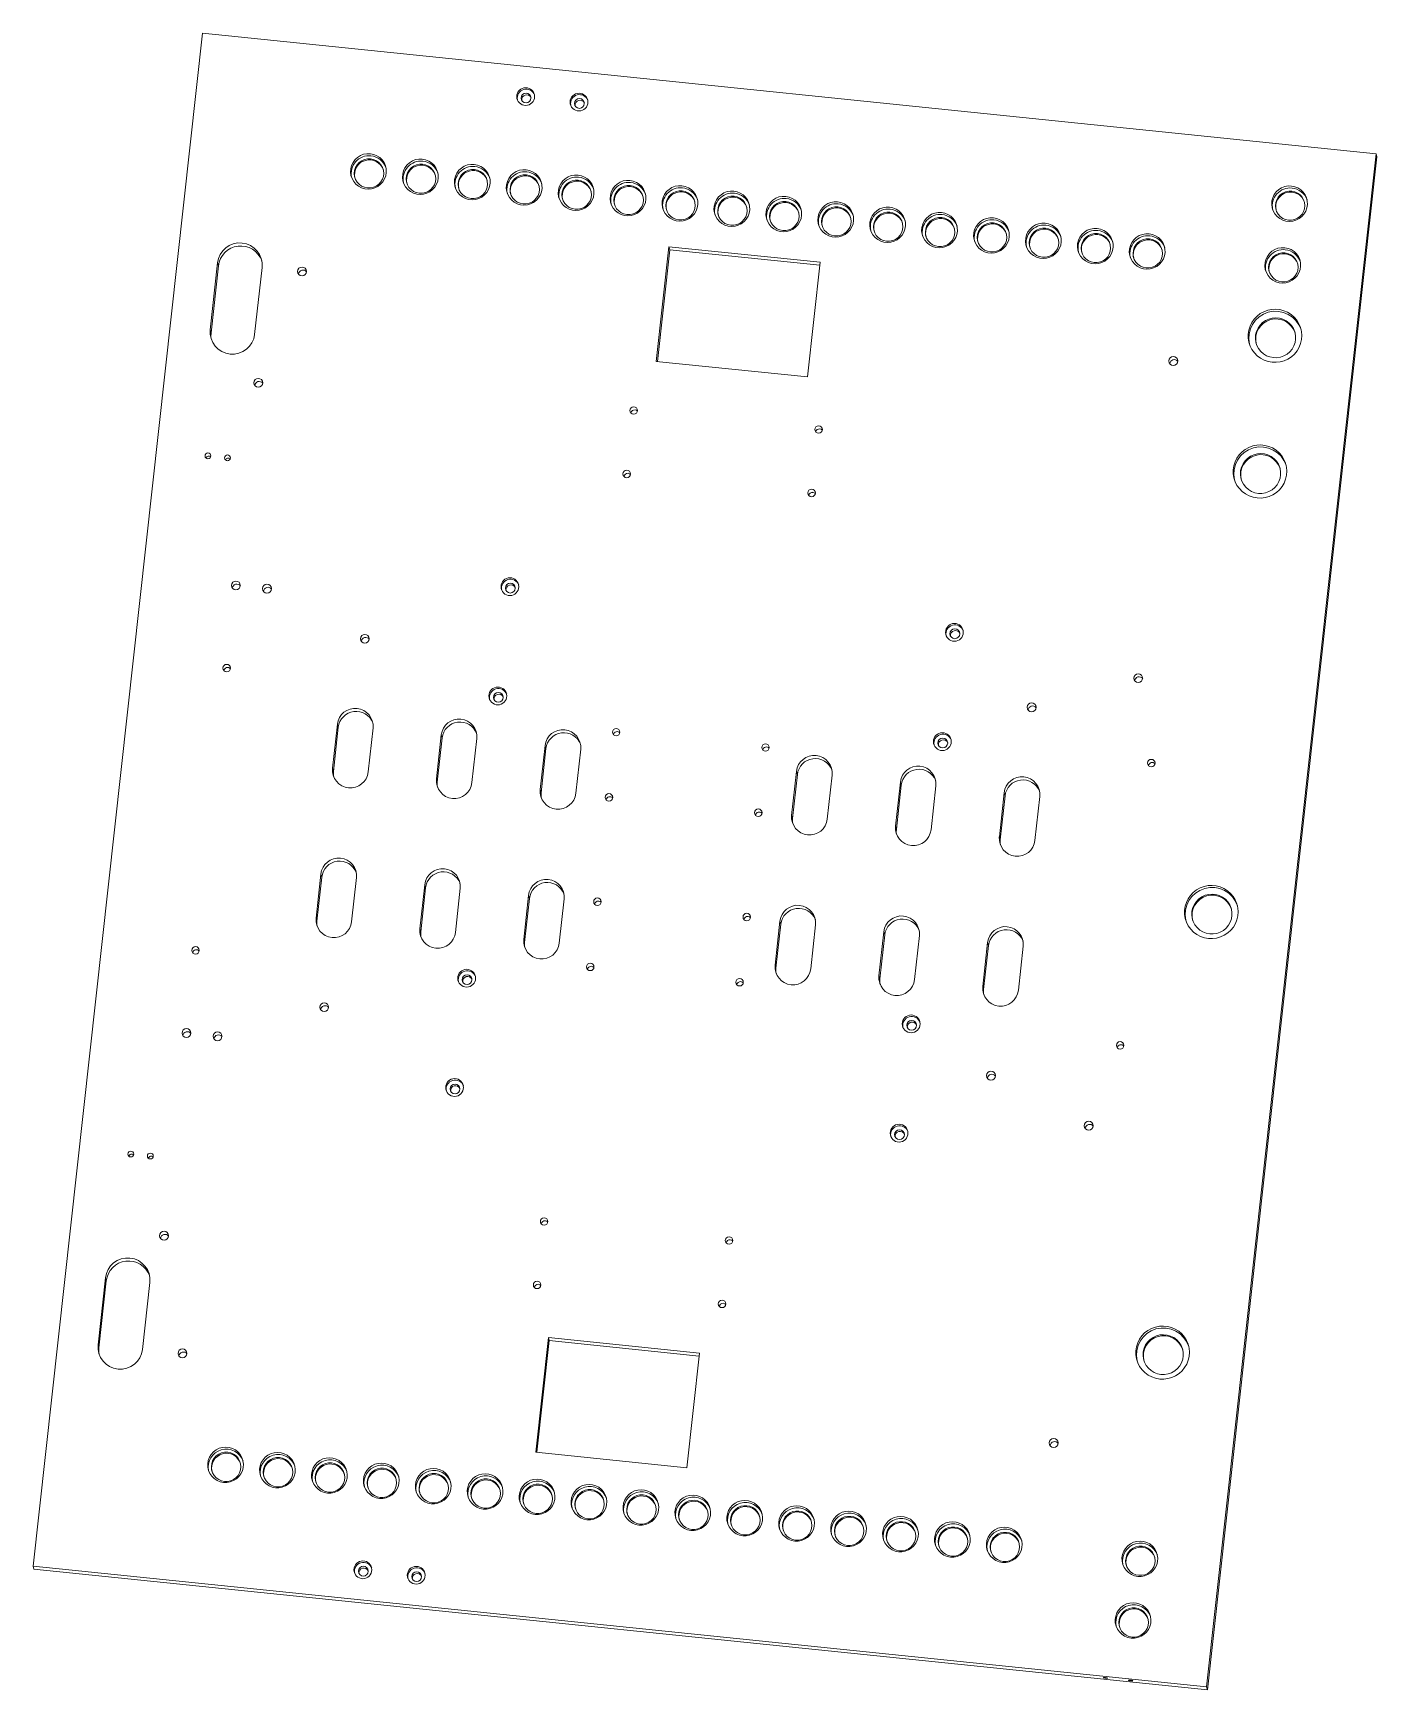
# Model space of a CAD drawing. Header units: millimetres. Extents: x -375 to 375, y -463 to 463.
import ezdxf

# ---------------------------------------------------------------- set-up
doc = ezdxf.new("R2010")
doc.units = ezdxf.units.MM

msp = doc.modelspace()

# ---------------------------------------------------------------- linework, layer by layer
at = {"color": 7, "linetype": 'Continuous', "lineweight": 15}
for p, q in [((-280.7, 462.8), (-375.33, -393.73)), ((374.85, 395.44), (-280.7, 462.8)), ((280.22, -461.09), (374.85, 395.44)), ((280.7, -462.8), (375.33, 393.73)), ((374.85, 395.44), (375.33, 393.73)), ((-27.22, 279.43), (-20.15, 343.43)), ((-20.15, 343.43), (64.27, 334.75)), ((-19.67, 341.72), (-20.15, 343.43)), ((-276.41, 297.07), (-272.28, 334.49)), ((-271.8, 332.78), (-272.28, 334.49)), ((-19.67, 341.72), (-26.56, 279.37)), ((64.09, 333.11), (-19.67, 341.72)), ((64.27, 334.75), (57.2, 270.76)), ((-271.8, 332.78), (-275.93, 295.36)), ((-247.45, 331.93), (-251.58, 294.52)), ((-275.93, 295.36), (-276.41, 297.07)), ((57.2, 270.76), (-27.22, 279.43)), ((-208.05, 52.08), (-205.33, 76.69)), ((-204.85, 74.98), (-207.56, 50.37)), ((-204.85, 74.98), (-205.33, 76.69)), ((-185.46, 74.65), (-188.18, 50.04)), ((-150.04, 46.12), (-147.32, 70.73)), ((-146.84, 69.02), (-149.56, 44.41)), ((-146.84, 69.02), (-147.32, 70.73)), ((-127.45, 68.69), (-130.17, 44.08)), ((-92.03, 40.16), (-89.31, 64.77)), ((-88.83, 63.06), (-91.55, 38.45)), ((-88.83, 63.06), (-89.31, 64.77)), ((-69.45, 62.73), (-72.17, 38.12)), ((-207.56, 50.37), (-208.05, 52.08)), ((48.41, 25.73), (51.13, 50.34)), ((51.61, 48.63), (48.9, 24.02)), ((51.61, 48.63), (51.13, 50.34)), ((71, 48.3), (68.28, 23.69)), ((-149.56, 44.41), (-150.04, 46.12)), ((-91.55, 38.45), (-92.03, 40.16)), ((106.42, 19.77), (109.14, 44.38)), ((109.62, 42.67), (106.9, 18.06)), ((109.62, 42.67), (109.14, 44.38)), ((129.01, 42.34), (126.29, 17.72)), ((164.43, 13.81), (167.15, 38.42)), ((167.63, 36.71), (167.15, 38.42)), ((167.63, 36.71), (164.91, 12.1)), ((187.01, 36.38), (184.29, 11.76)), ((48.9, 24.02), (48.41, 25.73)), ((106.9, 18.06), (106.42, 19.77)), ((164.91, 12.1), (164.43, 13.81)), ((-214.57, -6.99), (-217.29, -31.6)), ((-216.81, -33.32), (-214.09, -8.7)), ((-214.09, -8.7), (-214.57, -6.99)), ((-197.43, -33.65), (-194.71, -9.03)), ((-156.56, -12.95), (-159.28, -37.57)), ((-158.8, -39.28), (-156.08, -14.66)), ((-156.08, -14.66), (-156.56, -12.95)), ((-139.42, -39.61), (-136.7, -14.99)), ((-98.56, -18.91), (-101.28, -43.53)), ((-100.8, -45.24), (-98.08, -20.62)), ((-98.08, -20.62), (-98.56, -18.91)), ((-81.41, -45.57), (-78.69, -20.95)), ((-216.81, -33.32), (-217.29, -31.6)), ((41.89, -33.34), (39.17, -57.96)), ((39.65, -59.67), (42.37, -35.05)), ((42.37, -35.05), (41.89, -33.34)), ((59.03, -60), (61.75, -35.39)), ((-158.8, -39.28), (-159.28, -37.57)), ((-100.8, -45.24), (-101.28, -43.53)), ((99.9, -39.31), (97.18, -63.92)), ((97.66, -65.63), (100.38, -41.02)), ((100.38, -41.02), (99.9, -39.31)), ((117.04, -65.96), (119.76, -41.35)), ((157.9, -45.27), (155.18, -69.88)), ((158.38, -46.98), (157.9, -45.27)), ((155.66, -71.59), (158.38, -46.98)), ((175.05, -71.92), (177.77, -47.31)), ((39.65, -59.67), (39.17, -57.96)), ((97.66, -65.63), (97.18, -63.92)), ((155.66, -71.59), (155.18, -69.88)), ((-334.93, -232.59), (-339.06, -270.01)), ((-338.58, -271.72), (-334.45, -234.31)), ((-334.45, -234.31), (-334.93, -232.59)), ((-314.23, -272.56), (-310.09, -235.15)), ((-87.48, -265.99), (-94.55, -329.98)), ((-93.89, -330.05), (-87, -267.7)), ((-3.05, -274.66), (-87.48, -265.99)), ((-87, -267.7), (-87.48, -265.99)), ((-87, -267.7), (-3.24, -276.3)), ((-338.58, -271.72), (-339.06, -270.01)), ((-10.12, -338.66), (-3.05, -274.66)), ((-94.55, -329.98), (-10.12, -338.66)), ((-375.33, -393.73), (-374.85, -395.44)), ((-375.33, -393.73), (280.22, -461.09)), ((-374.85, -395.44), (280.7, -462.8)), ((280.22, -461.09), (280.7, -462.8))]:
    msp.add_line(p, q, dxfattribs=at)
at = {"color": 7, "linetype": 'Continuous', "lineweight": 15, "flags": 128}
for points in [[(-186.93, 395.41), (-185.07, 395.04), (-183.32, 394.33), (-181.73, 393.3), (-180.38, 391.99), (-179.3, 390.45), (-178.53, 388.73), (-178.11, 386.9), (-178.05, 385.02), (-178.34, 383.16), (-178.99, 381.38), (-179.96, 379.76), (-181.22, 378.35), (-182.73, 377.2), (-184.43, 376.35), (-186.26, 375.83), (-188.16, 375.67), (-190.05, 375.87), (-191.86, 376.41), (-193.54, 377.29), (-195.01, 378.46), (-196.24, 379.89), (-197.16, 381.53), (-197.76, 383.31), (-198, 385.18), (-197.89, 387.06), (-197.41, 388.88), (-196.6, 390.59), (-195.48, 392.11), (-194.09, 393.4), (-192.47, 394.4), (-190.7, 395.09), (-188.83, 395.43), (-186.93, 395.41)], [(-188.6, 376.31), (-186.87, 376.31), (-185.18, 376.67), (-183.61, 377.36), (-182.21, 378.37), (-181.05, 379.64), (-180.18, 381.12), (-179.64, 382.74), (-179.45, 384.44), (-179.63, 386.14), (-180.15, 387.76), (-181.01, 389.24), (-182.16, 390.5), (-183.55, 391.51), (-185.12, 392.2), (-186.8, 392.55), (-188.52, 392.55), (-190.21, 392.19), (-191.79, 391.49), (-193.19, 390.49), (-194.35, 389.22), (-195.21, 387.74), (-195.75, 386.12), (-195.94, 384.42), (-195.77, 382.72), (-195.24, 381.1), (-194.39, 379.62), (-193.24, 378.35), (-191.85, 377.35), (-190.28, 376.66), (-188.6, 376.31)], [(-157.93, 392.43), (-156.07, 392.06), (-154.31, 391.35), (-152.73, 390.32), (-151.37, 389.01), (-150.29, 387.47), (-149.53, 385.75), (-149.11, 383.92), (-149.04, 382.04), (-149.34, 380.18), (-149.98, 378.4), (-150.96, 376.78), (-152.22, 375.37), (-153.73, 374.22), (-155.43, 373.37), (-157.26, 372.85), (-159.15, 372.69), (-161.04, 372.89), (-162.86, 373.43), (-164.53, 374.31), (-166.01, 375.48), (-167.23, 376.91), (-168.16, 378.55), (-168.76, 380.33), (-169, 382.2), (-168.88, 384.08), (-168.41, 385.9), (-167.6, 387.61), (-166.47, 389.13), (-165.08, 390.42), (-163.47, 391.42), (-161.7, 392.11), (-159.83, 392.45), (-157.93, 392.43)], [(-159.59, 373.33), (-157.87, 373.33), (-156.18, 373.69), (-154.6, 374.38), (-153.21, 375.39), (-152.05, 376.66), (-151.18, 378.14), (-150.64, 379.76), (-150.45, 381.46), (-150.62, 383.16), (-151.15, 384.78), (-152, 386.26), (-153.15, 387.52), (-154.54, 388.53), (-156.11, 389.22), (-157.8, 389.57), (-159.52, 389.57), (-161.21, 389.21), (-162.79, 388.51), (-164.18, 387.51), (-165.34, 386.24), (-166.21, 384.76), (-166.75, 383.13), (-166.94, 381.44), (-166.77, 379.74), (-166.24, 378.12), (-165.38, 376.64), (-164.24, 375.37), (-162.85, 374.37), (-161.28, 373.68), (-159.59, 373.33)], [(-128.92, 389.45), (-127.06, 389.08), (-125.31, 388.37), (-123.73, 387.34), (-122.37, 386.03), (-121.29, 384.49), (-120.52, 382.77), (-120.1, 380.94), (-120.04, 379.06), (-120.34, 377.2), (-120.98, 375.42), (-121.95, 373.8), (-123.22, 372.39), (-124.73, 371.24), (-126.43, 370.39), (-128.26, 369.87), (-130.15, 369.71), (-132.04, 369.9), (-133.85, 370.45), (-135.53, 371.33), (-137.01, 372.5), (-138.23, 373.93), (-139.16, 375.57), (-139.75, 377.35), (-140, 379.22), (-139.88, 381.1), (-139.41, 382.92), (-138.59, 384.63), (-137.47, 386.15), (-136.08, 387.44), (-134.47, 388.44), (-132.69, 389.13), (-130.82, 389.47), (-128.92, 389.45)], [(-130.59, 370.35), (-128.87, 370.35), (-127.18, 370.71), (-125.6, 371.4), (-124.2, 372.41), (-123.04, 373.68), (-122.18, 375.16), (-121.64, 376.78), (-121.45, 378.48), (-121.62, 380.18), (-122.15, 381.8), (-123, 383.28), (-124.15, 384.54), (-125.54, 385.55), (-127.11, 386.24), (-128.79, 386.59), (-130.52, 386.59), (-132.2, 386.23), (-133.78, 385.53), (-135.18, 384.53), (-136.34, 383.26), (-137.21, 381.78), (-137.75, 380.15), (-137.93, 378.46), (-137.76, 376.76), (-137.24, 375.14), (-136.38, 373.66), (-135.23, 372.39), (-133.84, 371.39), (-132.27, 370.7), (-130.59, 370.35)], [(-99.92, 386.47), (-98.06, 386.1), (-96.31, 385.39), (-94.72, 384.36), (-93.37, 383.05), (-92.29, 381.51), (-91.52, 379.79), (-91.1, 377.96), (-91.04, 376.08), (-91.33, 374.22), (-91.98, 372.44), (-92.95, 370.82), (-94.21, 369.41), (-95.72, 368.26), (-97.42, 367.41), (-99.25, 366.89), (-101.15, 366.73), (-103.04, 366.92), (-104.85, 367.47), (-106.53, 368.35), (-108, 369.52), (-109.23, 370.95), (-110.15, 372.59), (-110.75, 374.37), (-110.99, 376.24), (-110.88, 378.12), (-110.4, 379.94), (-109.59, 381.65), (-108.47, 383.17), (-107.08, 384.46), (-105.46, 385.46), (-103.69, 386.15), (-101.82, 386.49), (-99.92, 386.47)], [(-101.59, 367.37), (-99.86, 367.37), (-98.18, 367.73), (-96.6, 368.42), (-95.2, 369.43), (-94.04, 370.7), (-93.17, 372.18), (-92.63, 373.8), (-92.44, 375.5), (-92.62, 377.2), (-93.14, 378.82), (-94, 380.3), (-95.15, 381.56), (-96.54, 382.57), (-98.11, 383.26), (-99.79, 383.61), (-101.51, 383.61), (-103.2, 383.25), (-104.78, 382.55), (-106.18, 381.55), (-107.34, 380.28), (-108.2, 378.8), (-108.74, 377.17), (-108.93, 375.48), (-108.76, 373.78), (-108.23, 372.16), (-107.38, 370.68), (-106.23, 369.41), (-104.84, 368.41), (-103.27, 367.72), (-101.59, 367.37)], [(-70.92, 383.49), (-69.06, 383.12), (-67.3, 382.41), (-65.72, 381.38), (-64.36, 380.07), (-63.28, 378.53), (-62.52, 376.81), (-62.1, 374.98), (-62.03, 373.1), (-62.33, 371.24), (-62.97, 369.46), (-63.95, 367.84), (-65.21, 366.43), (-66.72, 365.28), (-68.42, 364.43), (-70.25, 363.91), (-72.14, 363.75), (-74.03, 363.94), (-75.85, 364.49), (-77.52, 365.36), (-79, 366.54), (-80.22, 367.97), (-81.15, 369.61), (-81.75, 371.39), (-81.99, 373.26), (-81.87, 375.14), (-81.4, 376.96), (-80.59, 378.67), (-79.47, 380.19), (-78.07, 381.48), (-76.46, 382.48), (-74.69, 383.17), (-72.82, 383.51), (-70.92, 383.49)], [(-72.58, 364.39), (-70.86, 364.39), (-69.17, 364.75), (-67.59, 365.44), (-66.2, 366.45), (-65.04, 367.72), (-64.17, 369.2), (-63.63, 370.82), (-63.44, 372.52), (-63.61, 374.22), (-64.14, 375.84), (-64.99, 377.32), (-66.14, 378.58), (-67.53, 379.59), (-69.1, 380.28), (-70.79, 380.63), (-72.51, 380.63), (-74.2, 380.27), (-75.78, 379.57), (-77.17, 378.57), (-78.33, 377.3), (-79.2, 375.82), (-79.74, 374.19), (-79.93, 372.5), (-79.76, 370.8), (-79.23, 369.18), (-78.38, 367.7), (-77.23, 366.43), (-75.84, 365.43), (-74.27, 364.74), (-72.58, 364.39)], [(-41.91, 380.51), (-40.05, 380.14), (-38.3, 379.43), (-36.72, 378.4), (-35.36, 377.09), (-34.28, 375.55), (-33.52, 373.83), (-33.09, 372), (-33.03, 370.12), (-33.33, 368.26), (-33.97, 366.48), (-34.94, 364.86), (-36.21, 363.45), (-37.72, 362.3), (-39.42, 361.45), (-41.25, 360.93), (-43.14, 360.77), (-45.03, 360.96), (-46.84, 361.51), (-48.52, 362.38), (-50, 363.56), (-51.22, 364.99), (-52.15, 366.63), (-52.74, 368.41), (-52.99, 370.28), (-52.87, 372.16), (-52.4, 373.98), (-51.59, 375.69), (-50.46, 377.21), (-49.07, 378.5), (-47.46, 379.5), (-45.68, 380.19), (-43.81, 380.53), (-41.91, 380.51)], [(-43.58, 361.41), (-41.86, 361.41), (-40.17, 361.76), (-38.59, 362.46), (-37.19, 363.47), (-36.03, 364.74), (-35.17, 366.22), (-34.63, 367.84), (-34.44, 369.54), (-34.61, 371.24), (-35.14, 372.86), (-35.99, 374.34), (-37.14, 375.6), (-38.53, 376.6), (-40.1, 377.3), (-41.78, 377.65), (-43.51, 377.65), (-45.2, 377.29), (-46.77, 376.59), (-48.17, 375.59), (-49.33, 374.32), (-50.2, 372.84), (-50.74, 371.21), (-50.93, 369.52), (-50.75, 367.82), (-50.23, 366.2), (-49.37, 364.72), (-48.22, 363.45), (-46.83, 362.45), (-45.26, 361.76), (-43.58, 361.41)], [(-12.91, 377.53), (-11.05, 377.16), (-9.3, 376.45), (-7.71, 375.42), (-6.36, 374.11), (-5.28, 372.57), (-4.51, 370.85), (-4.09, 369.02), (-4.03, 367.14), (-4.32, 365.28), (-4.97, 363.5), (-5.94, 361.88), (-7.2, 360.47), (-8.71, 359.32), (-10.41, 358.47), (-12.24, 357.95), (-14.14, 357.79), (-16.03, 357.98), (-17.84, 358.53), (-19.52, 359.4), (-20.99, 360.58), (-22.22, 362.01), (-23.14, 363.65), (-23.74, 365.43), (-23.99, 367.3), (-23.87, 369.18), (-23.4, 371), (-22.58, 372.71), (-21.46, 374.23), (-20.07, 375.52), (-18.45, 376.52), (-16.68, 377.21), (-14.81, 377.55), (-12.91, 377.53)], [(-14.58, 358.42), (-12.85, 358.43), (-11.17, 358.78), (-9.59, 359.48), (-8.19, 360.49), (-7.03, 361.76), (-6.16, 363.24), (-5.62, 364.86), (-5.44, 366.56), (-5.61, 368.26), (-6.13, 369.88), (-6.99, 371.36), (-8.14, 372.62), (-9.53, 373.62), (-11.1, 374.32), (-12.78, 374.67), (-14.5, 374.67), (-16.19, 374.31), (-17.77, 373.61), (-19.17, 372.61), (-20.33, 371.34), (-21.19, 369.86), (-21.73, 368.23), (-21.92, 366.54), (-21.75, 364.84), (-21.22, 363.22), (-20.37, 361.74), (-19.22, 360.47), (-17.83, 359.47), (-16.26, 358.78), (-14.58, 358.42)], [(16.09, 374.55), (17.95, 374.18), (19.71, 373.47), (21.29, 372.44), (22.65, 371.13), (23.73, 369.59), (24.49, 367.87), (24.91, 366.04), (24.98, 364.16), (24.68, 362.3), (24.03, 360.52), (23.06, 358.9), (21.8, 357.49), (20.29, 356.34), (18.59, 355.49), (16.76, 354.97), (14.87, 354.81), (12.98, 355), (11.16, 355.55), (9.49, 356.42), (8.01, 357.6), (6.79, 359.03), (5.86, 360.67), (5.26, 362.45), (5.02, 364.32), (5.13, 366.2), (5.61, 368.02), (6.42, 369.73), (7.54, 371.25), (8.94, 372.54), (10.55, 373.54), (12.32, 374.23), (14.19, 374.57), (16.09, 374.55)], [(14.43, 355.44), (16.15, 355.45), (17.84, 355.8), (19.42, 356.5), (20.81, 357.51), (21.97, 358.78), (22.84, 360.26), (23.38, 361.88), (23.57, 363.58), (23.4, 365.28), (22.87, 366.9), (22.01, 368.38), (20.87, 369.64), (19.48, 370.64), (17.91, 371.34), (16.22, 371.69), (14.5, 371.69), (12.81, 371.33), (11.23, 370.63), (9.84, 369.63), (8.68, 368.36), (7.81, 366.88), (7.27, 365.25), (7.08, 363.56), (7.25, 361.86), (7.78, 360.24), (8.63, 358.76), (9.78, 357.49), (11.17, 356.49), (12.74, 355.8), (14.43, 355.44)], [(45.1, 371.57), (46.96, 371.2), (48.71, 370.49), (50.29, 369.46), (51.65, 368.15), (52.73, 366.61), (53.49, 364.89), (53.92, 363.06), (53.98, 361.18), (53.68, 359.32), (53.04, 357.54), (52.07, 355.92), (50.8, 354.51), (49.29, 353.36), (47.59, 352.51), (45.76, 351.99), (43.87, 351.83), (41.98, 352.02), (40.17, 352.57), (38.49, 353.44), (37.01, 354.62), (35.79, 356.05), (34.86, 357.69), (34.27, 359.47), (34.02, 361.34), (34.14, 363.21), (34.61, 365.04), (35.42, 366.75), (36.55, 368.27), (37.94, 369.56), (39.55, 370.56), (41.33, 371.25), (43.2, 371.59), (45.1, 371.57)], [(327.65, 377.39), (329.51, 377.02), (331.26, 376.3), (332.85, 375.27), (334.2, 373.96), (335.28, 372.42), (336.05, 370.7), (336.47, 368.87), (336.54, 366.99), (336.24, 365.13), (335.59, 363.36), (334.62, 361.74), (333.36, 360.32), (331.85, 359.17), (330.15, 358.32), (328.32, 357.81), (326.42, 357.64), (324.54, 357.84), (322.72, 358.38), (321.04, 359.26), (319.57, 360.43), (318.34, 361.87), (317.42, 363.5), (316.82, 365.29), (316.58, 367.15), (316.69, 369.03), (317.17, 370.85), (317.98, 372.56), (319.1, 374.08), (320.5, 375.37), (322.11, 376.38), (323.88, 377.06), (325.75, 377.4), (327.65, 377.39)], [(325.99, 358.28), (327.71, 358.28), (329.4, 358.64), (330.97, 359.34), (332.37, 360.34), (333.53, 361.61), (334.4, 363.09), (334.94, 364.72), (335.13, 366.41), (334.95, 368.11), (334.43, 369.73), (333.57, 371.21), (332.43, 372.48), (331.04, 373.48), (329.46, 374.17), (327.78, 374.52), (326.06, 374.52), (324.37, 374.16), (322.79, 373.47), (321.39, 372.46), (320.24, 371.19), (319.37, 369.71), (318.83, 368.09), (318.64, 366.39), (318.81, 364.69), (319.34, 363.07), (320.19, 361.59), (321.34, 360.33), (322.73, 359.32), (324.3, 358.63), (325.99, 358.28)], [(43.43, 352.46), (45.15, 352.47), (46.84, 352.82), (48.42, 353.52), (49.82, 354.53), (50.98, 355.8), (51.84, 357.28), (52.38, 358.9), (52.57, 360.6), (52.4, 362.3), (51.87, 363.92), (51.02, 365.4), (49.87, 366.66), (48.48, 367.66), (46.91, 368.36), (45.23, 368.71), (43.5, 368.71), (41.81, 368.35), (40.24, 367.65), (38.84, 366.65), (37.68, 365.38), (36.81, 363.9), (36.27, 362.27), (36.08, 360.58), (36.26, 358.88), (36.78, 357.25), (37.64, 355.78), (38.79, 354.51), (40.18, 353.51), (41.75, 352.82), (43.43, 352.46)], [(74.1, 368.59), (75.96, 368.22), (77.71, 367.51), (79.3, 366.48), (80.65, 365.17), (81.73, 363.63), (82.5, 361.91), (82.92, 360.08), (82.98, 358.2), (82.69, 356.34), (82.04, 354.56), (81.07, 352.94), (79.81, 351.53), (78.3, 350.38), (76.6, 349.53), (74.77, 349.01), (72.87, 348.85), (70.98, 349.04), (69.17, 349.59), (67.49, 350.46), (66.02, 351.64), (64.79, 353.07), (63.87, 354.71), (63.27, 356.49), (63.02, 358.36), (63.14, 360.23), (63.61, 362.06), (64.43, 363.76), (65.55, 365.29), (66.94, 366.58), (68.56, 367.58), (70.33, 368.27), (72.2, 368.61), (74.1, 368.59)], [(72.43, 349.48), (74.16, 349.49), (75.84, 349.84), (77.42, 350.54), (78.82, 351.55), (79.98, 352.82), (80.85, 354.3), (81.39, 355.92), (81.57, 357.62), (81.4, 359.32), (80.88, 360.94), (80.02, 362.42), (78.87, 363.68), (77.48, 364.68), (75.91, 365.38), (74.23, 365.73), (72.51, 365.73), (70.82, 365.37), (69.24, 364.67), (67.84, 363.67), (66.68, 362.4), (65.82, 360.92), (65.28, 359.29), (65.09, 357.59), (65.26, 355.9), (65.79, 354.27), (66.64, 352.8), (67.79, 351.53), (69.18, 350.53), (70.75, 349.84), (72.43, 349.48)], [(103.1, 365.61), (104.96, 365.24), (106.72, 364.53), (108.3, 363.5), (109.66, 362.19), (110.74, 360.65), (111.5, 358.93), (111.92, 357.1), (111.99, 355.22), (111.69, 353.36), (111.04, 351.58), (110.07, 349.96), (108.81, 348.55), (107.3, 347.4), (105.6, 346.55), (103.77, 346.03), (101.88, 345.87), (99.99, 346.06), (98.17, 346.61), (96.5, 347.48), (95.02, 348.66), (93.8, 350.09), (92.87, 351.73), (92.27, 353.51), (92.03, 355.38), (92.14, 357.25), (92.62, 359.08), (93.43, 360.78), (94.55, 362.31), (95.95, 363.6), (97.56, 364.6), (99.33, 365.29), (101.2, 365.63), (103.1, 365.61)], [(101.44, 346.5), (103.16, 346.51), (104.85, 346.86), (106.42, 347.56), (107.82, 348.57), (108.98, 349.84), (109.85, 351.32), (110.39, 352.94), (110.58, 354.64), (110.4, 356.34), (109.88, 357.96), (109.02, 359.44), (107.88, 360.7), (106.49, 361.7), (104.92, 362.4), (103.23, 362.75), (101.51, 362.75), (99.82, 362.39), (98.24, 361.69), (96.85, 360.69), (95.69, 359.42), (94.82, 357.94), (94.28, 356.31), (94.09, 354.61), (94.26, 352.92), (94.79, 351.29), (95.64, 349.82), (96.79, 348.55), (98.18, 347.55), (99.75, 346.86), (101.44, 346.5)], [(132.1, 362.63), (133.96, 362.26), (135.72, 361.55), (137.3, 360.52), (138.66, 359.21), (139.74, 357.67), (140.5, 355.95), (140.93, 354.12), (140.99, 352.24), (140.69, 350.37), (140.05, 348.6), (139.08, 346.98), (137.81, 345.57), (136.3, 344.42), (134.6, 343.57), (132.77, 343.05), (130.88, 342.89), (128.99, 343.08), (127.18, 343.63), (125.5, 344.5), (124.02, 345.68), (122.8, 347.11), (121.87, 348.75), (121.28, 350.53), (121.03, 352.4), (121.15, 354.27), (121.62, 356.1), (122.43, 357.8), (123.56, 359.33), (124.95, 360.62), (126.56, 361.62), (128.34, 362.31), (130.21, 362.65), (132.1, 362.63)], [(130.44, 343.52), (132.16, 343.53), (133.85, 343.88), (135.43, 344.58), (136.83, 345.59), (137.99, 346.86), (138.85, 348.34), (139.39, 349.96), (139.58, 351.66), (139.41, 353.36), (138.88, 354.98), (138.03, 356.46), (136.88, 357.72), (135.49, 358.72), (133.92, 359.42), (132.23, 359.77), (130.51, 359.77), (128.82, 359.41), (127.25, 358.71), (125.85, 357.71), (124.69, 356.44), (123.82, 354.96), (123.28, 353.33), (123.09, 351.63), (123.27, 349.94), (123.79, 348.31), (124.65, 346.84), (125.79, 345.57), (127.18, 344.57), (128.76, 343.88), (130.44, 343.52)], [(161.11, 359.65), (162.97, 359.28), (164.72, 358.57), (166.31, 357.54), (167.66, 356.23), (168.74, 354.69), (169.51, 352.97), (169.93, 351.14), (169.99, 349.25), (169.7, 347.39), (169.05, 345.62), (168.08, 344), (166.81, 342.59), (165.31, 341.44), (163.61, 340.59), (161.78, 340.07), (159.88, 339.91), (157.99, 340.1), (156.18, 340.65), (154.5, 341.52), (153.03, 342.7), (151.8, 344.13), (150.87, 345.77), (150.28, 347.55), (150.03, 349.42), (150.15, 351.29), (150.62, 353.12), (151.44, 354.82), (152.56, 356.35), (153.95, 357.64), (155.57, 358.64), (157.34, 359.33), (159.21, 359.67), (161.11, 359.65)], [(159.44, 340.54), (161.17, 340.55), (162.85, 340.9), (164.43, 341.6), (165.83, 342.61), (166.99, 343.88), (167.86, 345.35), (168.4, 346.98), (168.58, 348.68), (168.41, 350.37), (167.89, 352), (167.03, 353.47), (165.88, 354.74), (164.49, 355.74), (162.92, 356.44), (161.24, 356.79), (159.51, 356.79), (157.83, 356.43), (156.25, 355.73), (154.85, 354.73), (153.69, 353.46), (152.82, 351.98), (152.28, 350.35), (152.1, 348.65), (152.27, 346.96), (152.8, 345.33), (153.65, 343.86), (154.8, 342.59), (156.19, 341.59), (157.76, 340.9), (159.44, 340.54)], [(190.11, 356.67), (191.97, 356.3), (193.72, 355.59), (195.31, 354.56), (196.67, 353.25), (197.75, 351.71), (198.51, 349.99), (198.93, 348.15), (199, 346.27), (198.7, 344.41), (198.05, 342.64), (197.08, 341.02), (195.82, 339.61), (194.31, 338.46), (192.61, 337.61), (190.78, 337.09), (188.89, 336.93), (187, 337.12), (185.18, 337.67), (183.51, 338.54), (182.03, 339.72), (180.8, 341.15), (179.88, 342.79), (179.28, 344.57), (179.04, 346.43), (179.15, 348.31), (179.63, 350.14), (180.44, 351.84), (181.56, 353.37), (182.96, 354.66), (184.57, 355.66), (186.34, 356.34), (188.21, 356.69), (190.11, 356.67)], [(188.45, 337.56), (190.17, 337.57), (191.86, 337.92), (193.43, 338.62), (194.83, 339.62), (195.99, 340.9), (196.86, 342.37), (197.4, 344), (197.59, 345.7), (197.41, 347.39), (196.89, 349.02), (196.03, 350.49), (194.89, 351.76), (193.5, 352.76), (191.93, 353.46), (190.24, 353.81), (188.52, 353.81), (186.83, 353.45), (185.25, 352.75), (183.85, 351.75), (182.7, 350.48), (181.83, 349), (181.29, 347.37), (181.1, 345.67), (181.27, 343.98), (181.8, 342.35), (182.65, 340.88), (183.8, 339.61), (185.19, 338.61), (186.76, 337.92), (188.45, 337.56)], [(219.11, 353.69), (220.97, 353.32), (222.73, 352.61), (224.31, 351.58), (225.67, 350.27), (226.75, 348.72), (227.51, 347.01), (227.94, 345.17), (228, 343.29), (227.7, 341.43), (227.06, 339.66), (226.08, 338.04), (224.82, 336.63), (223.31, 335.48), (221.61, 334.63), (219.78, 334.11), (217.89, 333.95), (216, 334.14), (214.18, 334.69), (212.51, 335.56), (211.03, 336.74), (209.81, 338.17), (208.88, 339.81), (208.28, 341.59), (208.04, 343.45), (208.16, 345.33), (208.63, 347.16), (209.44, 348.86), (210.57, 350.39), (211.96, 351.68), (213.57, 352.68), (215.35, 353.36), (217.22, 353.71), (219.11, 353.69)], [(217.45, 334.58), (219.17, 334.59), (220.86, 334.94), (222.44, 335.64), (223.84, 336.64), (225, 337.91), (225.86, 339.39), (226.4, 341.02), (226.59, 342.72), (226.42, 344.41), (225.89, 346.04), (225.04, 347.51), (223.89, 348.78), (222.5, 349.78), (220.93, 350.47), (219.24, 350.83), (217.52, 350.83), (215.83, 350.47), (214.26, 349.77), (212.86, 348.77), (211.7, 347.5), (210.83, 346.02), (210.29, 344.39), (210.1, 342.69), (210.28, 341), (210.8, 339.37), (211.66, 337.9), (212.8, 336.63), (214.19, 335.63), (215.77, 334.94), (217.45, 334.58)], [(248.12, 350.71), (249.98, 350.34), (251.73, 349.63), (253.32, 348.6), (254.67, 347.29), (255.75, 345.74), (256.52, 344.03), (256.94, 342.19), (257, 340.31), (256.71, 338.45), (256.06, 336.68), (255.09, 335.06), (253.82, 333.65), (252.32, 332.5), (250.61, 331.65), (248.78, 331.13), (246.89, 330.97), (245, 331.16), (243.19, 331.71), (241.51, 332.58), (240.04, 333.76), (238.81, 335.19), (237.88, 336.83), (237.29, 338.61), (237.04, 340.47), (237.16, 342.35), (237.63, 344.18), (238.45, 345.88), (239.57, 347.41), (240.96, 348.69), (242.58, 349.7), (244.35, 350.38), (246.22, 350.73), (248.12, 350.71)], [(246.45, 331.6), (248.18, 331.61), (249.86, 331.96), (251.44, 332.66), (252.84, 333.66), (254, 334.93), (254.87, 336.41), (255.41, 338.04), (255.59, 339.74), (255.42, 341.43), (254.9, 343.06), (254.04, 344.53), (252.89, 345.8), (251.5, 346.8), (249.93, 347.49), (248.25, 347.85), (246.52, 347.84), (244.84, 347.49), (243.26, 346.79), (241.86, 345.79), (240.7, 344.52), (239.83, 343.04), (239.29, 341.41), (239.11, 339.71), (239.28, 338.02), (239.81, 336.39), (240.66, 334.92), (241.81, 333.65), (243.2, 332.65), (244.77, 331.96), (246.45, 331.6)], [(323.84, 342.93), (325.7, 342.56), (327.46, 341.84), (329.04, 340.81), (330.4, 339.5), (331.48, 337.96), (332.24, 336.25), (332.67, 334.41), (332.73, 332.53), (332.43, 330.67), (331.79, 328.9), (330.81, 327.28), (329.55, 325.87), (328.04, 324.71), (326.34, 323.87), (324.51, 323.35), (322.62, 323.19), (320.73, 323.38), (318.91, 323.93), (317.24, 324.8), (315.76, 325.98), (314.54, 327.41), (313.61, 329.05), (313.01, 330.83), (312.77, 332.69), (312.89, 334.57), (313.36, 336.4), (314.17, 338.1), (315.3, 339.63), (316.69, 340.91), (318.3, 341.92), (320.07, 342.6), (321.94, 342.94), (323.84, 342.93)], [(322.18, 323.82), (323.9, 323.82), (325.59, 324.18), (327.17, 324.88), (328.57, 325.88), (329.72, 327.15), (330.59, 328.63), (331.13, 330.26), (331.32, 331.96), (331.15, 333.65), (330.62, 335.28), (329.77, 336.75), (328.62, 338.02), (327.23, 339.02), (325.66, 339.71), (323.97, 340.07), (322.25, 340.06), (320.56, 339.71), (318.99, 339.01), (317.59, 338), (316.43, 336.73), (315.56, 335.25), (315.02, 333.63), (314.83, 331.93), (315.01, 330.23), (315.53, 328.61), (316.39, 327.13), (317.53, 325.87), (318.92, 324.87), (320.5, 324.17), (322.18, 323.82)], [(316.77, 278.94), (319.07, 278.88), (321.35, 279.16), (323.55, 279.79), (325.64, 280.74), (327.56, 282), (329.27, 283.53), (330.72, 285.3), (331.88, 287.27), (332.72, 289.39), (333.23, 291.61), (333.39, 293.88), (333.2, 296.14), (332.67, 298.35), (331.8, 300.45), (330.61, 302.39), (329.14, 304.12), (327.42, 305.61), (325.49, 306.83), (323.39, 307.73), (321.17, 308.31), (318.89, 308.54), (316.6, 308.43), (314.35, 307.97), (312.19, 307.18), (310.18, 306.07), (308.37, 304.67), (306.79, 303.02), (305.48, 301.14), (304.47, 299.09), (303.79, 296.92), (303.46, 294.67), (303.47, 292.39), (303.83, 290.15), (304.54, 287.99), (305.57, 285.97), (306.9, 284.12), (308.5, 282.51), (310.33, 281.15), (312.35, 280.09), (314.52, 279.34), (316.77, 278.94)], [(317.5, 281.49), (315.53, 281.87), (313.65, 282.6), (311.94, 283.64), (310.45, 284.98), (309.23, 286.56), (308.31, 288.33), (307.72, 290.23), (307.49, 292.21), (307.62, 294.21), (308.1, 296.15), (308.93, 297.97), (310.07, 299.62), (311.49, 301.05), (313.15, 302.2), (314.98, 303.04), (316.93, 303.55), (318.94, 303.7), (320.95, 303.49), (322.88, 302.93), (324.68, 302.04), (326.28, 300.85), (327.65, 299.39), (328.73, 297.71), (329.48, 295.86), (329.89, 293.91), (329.94, 291.91), (329.63, 289.94), (328.98, 288.05), (327.99, 286.3), (326.7, 284.76), (325.16, 283.47), (323.41, 282.47), (321.51, 281.79), (319.52, 281.46), (317.5, 281.49)], [(-275.93, 295.36), (-275.98, 293.21), (-275.76, 291.57)], [(-39.09, 252.31), (-38.31, 252.07), (-37.74, 251.61)], [(64.2, 241.69), (64.98, 241.45), (65.56, 241)], [(308.4, 203.13), (310.69, 203.07), (312.97, 203.35), (315.18, 203.98), (317.27, 204.94), (319.19, 206.19), (320.89, 207.73), (322.34, 209.5), (323.5, 211.46), (324.35, 213.58), (324.86, 215.8), (325.02, 218.07), (324.83, 220.33), (324.29, 222.54), (323.42, 224.64), (322.24, 226.58), (320.77, 228.31), (319.05, 229.81), (317.11, 231.02), (315.01, 231.93), (312.8, 232.5), (310.52, 232.74), (308.22, 232.62), (305.97, 232.17), (303.82, 231.37), (301.81, 230.26), (299.99, 228.86), (298.41, 227.21), (297.1, 225.33), (296.1, 223.29), (295.42, 221.11), (295.08, 218.86), (295.09, 216.59), (295.46, 214.34), (296.16, 212.19), (297.19, 210.16), (298.52, 208.32), (300.12, 206.7), (301.96, 205.34), (303.98, 204.28), (306.14, 203.53), (308.4, 203.13)], [(309.13, 205.68), (307.15, 206.06), (305.28, 206.79), (303.57, 207.84), (302.08, 209.17), (300.85, 210.75), (299.93, 212.52), (299.35, 214.42), (299.11, 216.41), (299.24, 218.4), (299.73, 220.34), (300.56, 222.16), (301.7, 223.82), (303.12, 225.24), (304.77, 226.39), (306.61, 227.23), (308.56, 227.74), (310.57, 227.89), (312.57, 227.68), (314.5, 227.13), (316.3, 226.24), (317.91, 225.04), (319.27, 223.58), (320.35, 221.9), (321.11, 220.05), (321.52, 218.1), (321.57, 216.11), (321.26, 214.13), (320.6, 212.24), (319.61, 210.5), (318.32, 208.95), (316.78, 207.66), (315.03, 206.66), (313.13, 205.98), (311.14, 205.65), (309.13, 205.68)], [(-43.01, 216.87), (-42.23, 216.63), (-41.65, 216.17)], [(60.29, 206.25), (61.07, 206.01), (61.65, 205.55)], [(-207.56, 50.37), (-207.59, 48.43), (-207.46, 47.51)], [(-149.56, 44.41), (-149.58, 42.47), (-149.45, 41.55)], [(-91.55, 38.45), (-91.57, 36.51), (-91.45, 35.59)], [(48.9, 24.02), (48.87, 22.08), (49, 21.16)], [(106.9, 18.06), (106.88, 16.12), (107.01, 15.2)], [(164.91, 12.1), (164.89, 10.15), (165.01, 9.24)], [(281.21, -43), (283.5, -43.06), (285.78, -42.77), (287.99, -42.15), (290.08, -41.19), (291.99, -39.93), (293.7, -38.4), (295.15, -36.63), (296.31, -34.67), (297.15, -32.55), (297.66, -30.33), (297.83, -28.06), (297.64, -25.8), (297.1, -23.59), (296.23, -21.49), (295.05, -19.55), (293.58, -17.81), (291.86, -16.32), (289.92, -15.11), (287.82, -14.2), (285.61, -13.63), (283.33, -13.39), (281.03, -13.5), (278.78, -13.96), (276.63, -14.76), (274.62, -15.87), (272.8, -17.26), (271.22, -18.92), (269.91, -20.79), (268.91, -22.84), (268.23, -25.02), (267.89, -27.27), (267.9, -29.54), (268.27, -31.78), (268.97, -33.94), (270, -35.97), (271.33, -37.81), (272.93, -39.43), (274.77, -40.79), (276.79, -41.85), (278.95, -42.59), (281.21, -43)], [(281.94, -40.45), (279.96, -40.07), (278.09, -39.34), (276.38, -38.29), (274.89, -36.96), (273.66, -35.38), (272.74, -33.61), (272.15, -31.7), (271.92, -29.72), (272.05, -27.73), (272.54, -25.79), (273.37, -23.96), (274.51, -22.31), (275.93, -20.89), (277.58, -19.74), (279.41, -18.9), (281.37, -18.39), (283.38, -18.24), (285.38, -18.44), (287.31, -19), (289.11, -19.89), (290.72, -21.09), (292.08, -22.55), (293.16, -24.23), (293.92, -26.08), (294.33, -28.03), (294.38, -30.02), (294.07, -32), (293.41, -33.89), (292.42, -35.63), (291.13, -37.18), (289.59, -38.47), (287.84, -39.47), (285.94, -40.15), (283.95, -40.48), (281.94, -40.45)], [(-59.37, -22.11), (-58.59, -22.35), (-58.01, -22.81)], [(-216.71, -36.17), (-216.83, -35.26), (-216.81, -33.32)], [(24.07, -30.69), (24.85, -30.92), (25.43, -31.38)], [(-158.7, -42.13), (-158.82, -41.22), (-158.8, -39.28)], [(-100.69, -48.09), (-100.82, -47.18), (-100.8, -45.24)], [(-63.39, -58.54), (-62.61, -58.78), (-62.03, -59.24)], [(39.75, -62.53), (39.63, -61.61), (39.65, -59.67)], [(20.04, -67.11), (20.82, -67.35), (21.4, -67.81)], [(97.76, -68.49), (97.64, -67.57), (97.66, -65.63)], [(155.77, -74.45), (155.64, -73.53), (155.66, -71.59)], [(-89.15, -200.76), (-88.37, -201), (-87.79, -201.46)], [(14.15, -211.38), (14.93, -211.62), (15.51, -212.08)], [(-93.06, -236.21), (-92.28, -236.45), (-91.71, -236.91)], [(10.23, -246.82), (11.02, -247.06), (11.59, -247.52)], [(254.02, -289.13), (256.31, -289.19), (258.59, -288.9), (260.8, -288.27), (262.88, -287.32), (264.8, -286.06), (266.51, -284.53), (267.96, -282.76), (269.12, -280.79), (269.96, -278.68), (270.47, -276.46), (270.64, -274.19), (270.45, -271.92), (269.91, -269.72), (269.04, -267.62), (267.86, -265.68), (266.39, -263.94), (264.66, -262.45), (262.73, -261.24), (260.63, -260.33), (258.41, -259.75), (256.13, -259.52), (253.84, -259.63), (251.59, -260.09), (249.44, -260.89), (247.43, -261.99), (245.61, -263.39), (244.03, -265.05), (242.72, -266.92), (241.71, -268.97), (241.03, -271.15), (240.7, -273.4), (240.71, -275.67), (241.07, -277.91), (241.78, -280.07), (242.81, -282.1), (244.14, -283.94), (245.74, -285.56), (247.57, -286.92), (249.6, -287.98), (251.76, -288.72), (254.02, -289.13)], [(254.74, -286.58), (252.77, -286.19), (250.9, -285.47), (249.19, -284.42), (247.69, -283.09), (246.47, -281.51), (245.55, -279.74), (244.96, -277.83), (244.73, -275.85), (244.86, -273.86), (245.35, -271.92), (246.17, -270.09), (247.32, -268.44), (248.74, -267.02), (250.39, -265.87), (252.22, -265.02), (254.17, -264.52), (256.18, -264.37), (258.19, -264.57), (260.12, -265.13), (261.92, -266.02), (263.53, -267.22), (264.89, -268.68), (265.97, -270.36), (266.72, -272.2), (267.13, -274.16), (267.19, -276.15), (266.88, -278.13), (266.22, -280.02), (265.23, -281.76), (263.94, -283.3), (262.4, -284.6), (260.65, -285.6), (258.75, -286.27), (256.76, -286.6), (254.74, -286.58)], [(-338.41, -275.51), (-338.63, -273.87), (-338.58, -271.72)], [(-268.94, -346.91), (-267.04, -346.93), (-265.17, -346.58), (-263.4, -345.9), (-261.79, -344.89), (-260.39, -343.61), (-259.27, -342.08), (-258.46, -340.38), (-257.98, -338.55), (-257.87, -336.67), (-258.11, -334.81), (-258.71, -333.03), (-259.63, -331.39), (-260.86, -329.96), (-262.33, -328.78), (-264.01, -327.91), (-265.83, -327.36), (-267.71, -327.17), (-269.61, -327.33), (-271.44, -327.85), (-273.14, -328.69), (-274.65, -329.85), (-275.91, -331.26), (-276.88, -332.88), (-277.53, -334.65), (-277.83, -336.51), (-277.76, -338.39), (-277.34, -340.23), (-276.57, -341.94), (-275.49, -343.49), (-274.14, -344.8), (-272.55, -345.83), (-270.8, -346.54), (-268.94, -346.91)], [(-268.43, -346.33), (-270.11, -345.97), (-271.68, -345.28), (-273.07, -344.28), (-274.22, -343.01), (-275.08, -341.54), (-275.6, -339.91), (-275.78, -338.22), (-275.59, -336.52), (-275.05, -334.89), (-274.18, -333.41), (-273.02, -332.14), (-271.62, -331.14), (-270.05, -330.44), (-268.36, -330.09), (-266.63, -330.08), (-264.95, -330.44), (-263.38, -331.13), (-261.99, -332.13), (-260.84, -333.4), (-259.99, -334.87), (-259.46, -336.5), (-259.29, -338.19), (-259.48, -339.89), (-260.02, -341.52), (-260.88, -343), (-262.04, -344.27), (-263.44, -345.27), (-265.02, -345.97), (-266.71, -346.32), (-268.43, -346.33)], [(-239.94, -349.89), (-238.04, -349.91), (-236.17, -349.56), (-234.39, -348.88), (-232.78, -347.87), (-231.39, -346.59), (-230.27, -345.06), (-229.45, -343.36), (-228.98, -341.53), (-228.86, -339.65), (-229.11, -337.79), (-229.7, -336.01), (-230.63, -334.37), (-231.85, -332.94), (-233.33, -331.76), (-235.01, -330.89), (-236.82, -330.34), (-238.71, -330.15), (-240.6, -330.31), (-242.43, -330.83), (-244.13, -331.68), (-245.64, -332.83), (-246.91, -334.24), (-247.88, -335.86), (-248.53, -337.63), (-248.82, -339.49), (-248.76, -341.37), (-248.34, -343.21), (-247.57, -344.92), (-246.49, -346.47), (-245.13, -347.78), (-243.55, -348.81), (-241.8, -349.52), (-239.94, -349.89)], [(-239.43, -349.31), (-241.11, -348.95), (-242.68, -348.26), (-244.07, -347.26), (-245.22, -345.99), (-246.07, -344.52), (-246.6, -342.89), (-246.77, -341.2), (-246.58, -339.5), (-246.05, -337.87), (-245.18, -336.39), (-244.02, -335.12), (-242.62, -334.12), (-241.04, -333.42), (-239.35, -333.07), (-237.63, -333.06), (-235.95, -333.42), (-234.38, -334.11), (-232.99, -335.11), (-231.84, -336.38), (-230.98, -337.85), (-230.46, -339.48), (-230.29, -341.17), (-230.47, -342.87), (-231.01, -344.5), (-231.88, -345.98), (-233.04, -347.25), (-234.44, -348.25), (-236.02, -348.95), (-237.7, -349.3), (-239.43, -349.31)], [(-210.93, -352.87), (-209.03, -352.89), (-207.16, -352.54), (-205.39, -351.86), (-203.78, -350.85), (-202.39, -349.57), (-201.26, -348.04), (-200.45, -346.34), (-199.98, -344.51), (-199.86, -342.63), (-200.1, -340.77), (-200.7, -338.99), (-201.63, -337.35), (-202.85, -335.92), (-204.33, -334.74), (-206, -333.87), (-207.82, -333.32), (-209.71, -333.13), (-211.6, -333.29), (-213.43, -333.81), (-215.13, -334.66), (-216.64, -335.81), (-217.9, -337.22), (-218.88, -338.84), (-219.52, -340.61), (-219.82, -342.47), (-219.76, -344.35), (-219.33, -346.19), (-218.57, -347.9), (-217.49, -349.45), (-216.13, -350.76), (-214.55, -351.79), (-212.79, -352.5), (-210.93, -352.87)], [(-210.42, -352.29), (-212.11, -351.94), (-213.68, -351.24), (-215.07, -350.24), (-216.22, -348.97), (-217.07, -347.5), (-217.6, -345.87), (-217.77, -344.18), (-217.58, -342.48), (-217.04, -340.85), (-216.17, -339.38), (-215.01, -338.1), (-213.62, -337.1), (-212.04, -336.4), (-210.35, -336.05), (-208.63, -336.04), (-206.94, -336.4), (-205.37, -337.09), (-203.98, -338.09), (-202.84, -339.36), (-201.98, -340.83), (-201.46, -342.46), (-201.28, -344.15), (-201.47, -345.85), (-202.01, -347.48), (-202.88, -348.96), (-204.04, -350.23), (-205.44, -351.23), (-207.01, -351.93), (-208.7, -352.29), (-210.42, -352.29)], [(-181.93, -355.85), (-180.03, -355.87), (-178.16, -355.52), (-176.39, -354.84), (-174.78, -353.83), (-173.38, -352.55), (-172.26, -351.02), (-171.45, -349.32), (-170.97, -347.49), (-170.86, -345.61), (-171.1, -343.75), (-171.7, -341.97), (-172.62, -340.33), (-173.85, -338.9), (-175.32, -337.72), (-177, -336.85), (-178.82, -336.3), (-180.7, -336.11), (-182.6, -336.27), (-184.43, -336.79), (-186.13, -337.64), (-187.64, -338.79), (-188.9, -340.2), (-189.87, -341.82), (-190.52, -343.59), (-190.82, -345.45), (-190.75, -347.33), (-190.33, -349.17), (-189.56, -350.88), (-188.48, -352.43), (-187.13, -353.74), (-185.54, -354.77), (-183.79, -355.48), (-181.93, -355.85)], [(-181.42, -355.27), (-183.1, -354.92), (-184.68, -354.22), (-186.07, -353.22), (-187.21, -351.95), (-188.07, -350.48), (-188.59, -348.85), (-188.77, -347.16), (-188.58, -345.46), (-188.04, -343.83), (-187.17, -342.36), (-186.01, -341.08), (-184.61, -340.08), (-183.04, -339.38), (-181.35, -339.03), (-179.63, -339.02), (-177.94, -339.38), (-176.37, -340.07), (-174.98, -341.07), (-173.83, -342.34), (-172.98, -343.81), (-172.45, -345.44), (-172.28, -347.13), (-172.47, -348.83), (-173.01, -350.46), (-173.87, -351.94), (-175.03, -353.21), (-176.43, -354.21), (-178.01, -354.91), (-179.7, -355.27), (-181.42, -355.27)], [(-152.93, -358.83), (-151.03, -358.85), (-149.16, -358.5), (-147.38, -357.82), (-145.77, -356.82), (-144.38, -355.53), (-143.26, -354), (-142.44, -352.3), (-141.97, -350.47), (-141.85, -348.59), (-142.1, -346.73), (-142.69, -344.95), (-143.62, -343.31), (-144.84, -341.88), (-146.32, -340.7), (-148, -339.83), (-149.81, -339.28), (-151.7, -339.09), (-153.59, -339.25), (-155.42, -339.77), (-157.12, -340.62), (-158.63, -341.77), (-159.9, -343.18), (-160.87, -344.8), (-161.52, -346.57), (-161.81, -348.43), (-161.75, -350.31), (-161.33, -352.15), (-160.56, -353.86), (-159.48, -355.41), (-158.12, -356.72), (-156.54, -357.75), (-154.79, -358.46), (-152.93, -358.83)], [(-152.42, -358.25), (-154.1, -357.9), (-155.67, -357.2), (-157.06, -356.2), (-158.21, -354.93), (-159.06, -353.46), (-159.59, -351.83), (-159.76, -350.14), (-159.58, -348.44), (-159.04, -346.82), (-158.17, -345.34), (-157.01, -344.07), (-155.61, -343.06), (-154.03, -342.36), (-152.35, -342.01), (-150.62, -342), (-148.94, -342.36), (-147.37, -343.05), (-145.98, -344.05), (-144.83, -345.32), (-143.97, -346.79), (-143.45, -348.42), (-143.28, -350.11), (-143.46, -351.81), (-144, -353.44), (-144.87, -354.92), (-146.03, -356.19), (-147.43, -357.19), (-149.01, -357.89), (-150.69, -358.25), (-152.42, -358.25)], [(-123.92, -361.81), (-122.02, -361.83), (-120.15, -361.49), (-118.38, -360.8), (-116.77, -359.8), (-115.38, -358.51), (-114.25, -356.98), (-113.44, -355.28), (-112.97, -353.45), (-112.85, -351.57), (-113.09, -349.71), (-113.69, -347.93), (-114.62, -346.29), (-115.84, -344.86), (-117.32, -343.68), (-118.99, -342.81), (-120.81, -342.26), (-122.7, -342.07), (-124.59, -342.23), (-126.42, -342.75), (-128.12, -343.6), (-129.63, -344.75), (-130.89, -346.16), (-131.87, -347.78), (-132.51, -349.55), (-132.81, -351.41), (-132.75, -353.3), (-132.32, -355.13), (-131.56, -356.85), (-130.48, -358.39), (-129.12, -359.7), (-127.54, -360.73), (-125.78, -361.44), (-123.92, -361.81)], [(-123.41, -361.23), (-125.1, -360.88), (-126.67, -360.18), (-128.06, -359.18), (-129.21, -357.92), (-130.06, -356.44), (-130.59, -354.82), (-130.76, -353.12), (-130.57, -351.42), (-130.03, -349.8), (-129.16, -348.32), (-128.01, -347.05), (-126.61, -346.04), (-125.03, -345.34), (-123.34, -344.99), (-121.62, -344.98), (-119.93, -345.34), (-118.36, -346.03), (-116.97, -347.03), (-115.83, -348.3), (-114.97, -349.77), (-114.45, -351.4), (-114.27, -353.09), (-114.46, -354.79), (-115, -356.42), (-115.87, -357.9), (-117.03, -359.17), (-118.43, -360.17), (-120, -360.87), (-121.69, -361.23), (-123.41, -361.23)], [(-94.92, -364.79), (-93.02, -364.81), (-91.15, -364.47), (-89.38, -363.78), (-87.77, -362.78), (-86.37, -361.49), (-85.25, -359.96), (-84.44, -358.26), (-83.96, -356.43), (-83.85, -354.56), (-84.09, -352.69), (-84.69, -350.91), (-85.61, -349.27), (-86.84, -347.84), (-88.32, -346.66), (-89.99, -345.79), (-91.81, -345.24), (-93.69, -345.05), (-95.59, -345.21), (-97.42, -345.73), (-99.12, -346.58), (-100.63, -347.73), (-101.89, -349.14), (-102.86, -350.76), (-103.51, -352.53), (-103.81, -354.4), (-103.74, -356.28), (-103.32, -358.11), (-102.55, -359.83), (-101.47, -361.37), (-100.12, -362.68), (-98.53, -363.71), (-96.78, -364.42), (-94.92, -364.79)], [(-94.41, -364.21), (-96.09, -363.86), (-97.67, -363.16), (-99.06, -362.16), (-100.2, -360.9), (-101.06, -359.42), (-101.58, -357.8), (-101.76, -356.1), (-101.57, -354.4), (-101.03, -352.78), (-100.16, -351.3), (-99, -350.03), (-97.6, -349.02), (-96.03, -348.32), (-94.34, -347.97), (-92.62, -347.96), (-90.93, -348.32), (-89.36, -349.01), (-87.97, -350.01), (-86.82, -351.28), (-85.97, -352.75), (-85.44, -354.38), (-85.27, -356.07), (-85.46, -357.77), (-86, -359.4), (-86.86, -360.88), (-88.02, -362.15), (-89.42, -363.15), (-91, -363.85), (-92.69, -364.21), (-94.41, -364.21)], [(-65.92, -367.77), (-64.02, -367.79), (-62.15, -367.45), (-60.38, -366.76), (-58.76, -365.76), (-57.37, -364.47), (-56.25, -362.94), (-55.43, -361.24), (-54.96, -359.41), (-54.84, -357.54), (-55.09, -355.67), (-55.68, -353.89), (-56.61, -352.25), (-57.84, -350.82), (-59.31, -349.64), (-60.99, -348.77), (-62.8, -348.22), (-64.69, -348.03), (-66.58, -348.19), (-68.41, -348.71), (-70.11, -349.56), (-71.62, -350.71), (-72.89, -352.12), (-73.86, -353.74), (-74.51, -355.51), (-74.8, -357.38), (-74.74, -359.26), (-74.32, -361.09), (-73.55, -362.81), (-72.47, -364.35), (-71.11, -365.66), (-69.53, -366.69), (-67.78, -367.4), (-65.92, -367.77)], [(-65.41, -367.19), (-67.09, -366.84), (-68.66, -366.14), (-70.05, -365.14), (-71.2, -363.88), (-72.05, -362.4), (-72.58, -360.78), (-72.75, -359.08), (-72.57, -357.38), (-72.03, -355.76), (-71.16, -354.28), (-70, -353.01), (-68.6, -352), (-67.02, -351.3), (-65.34, -350.95), (-63.61, -350.94), (-61.93, -351.3), (-60.36, -351.99), (-58.97, -352.99), (-57.82, -354.26), (-56.96, -355.73), (-56.44, -357.36), (-56.27, -359.05), (-56.45, -360.75), (-56.99, -362.38), (-57.86, -363.86), (-59.02, -365.13), (-60.42, -366.13), (-62, -366.83), (-63.68, -367.19), (-65.41, -367.19)], [(-36.91, -370.75), (-35.02, -370.77), (-33.14, -370.43), (-31.37, -369.74), (-29.76, -368.74), (-28.37, -367.45), (-27.24, -365.92), (-26.43, -364.22), (-25.96, -362.39), (-25.84, -360.52), (-26.08, -358.65), (-26.68, -356.87), (-27.61, -355.23), (-28.83, -353.8), (-30.31, -352.62), (-31.98, -351.75), (-33.8, -351.2), (-35.69, -351.01), (-37.58, -351.17), (-39.41, -351.69), (-41.11, -352.54), (-42.62, -353.69), (-43.88, -355.1), (-44.86, -356.72), (-45.5, -358.5), (-45.8, -360.36), (-45.74, -362.24), (-45.31, -364.07), (-44.55, -365.79), (-43.47, -367.33), (-42.11, -368.64), (-40.53, -369.67), (-38.77, -370.38), (-36.91, -370.75)], [(-36.4, -370.17), (-38.09, -369.82), (-39.66, -369.12), (-41.05, -368.12), (-42.2, -366.86), (-43.05, -365.38), (-43.58, -363.76), (-43.75, -362.06), (-43.56, -360.36), (-43.02, -358.74), (-42.15, -357.26), (-41, -355.99), (-39.6, -354.98), (-38.02, -354.28), (-36.33, -353.93), (-34.61, -353.92), (-32.93, -354.28), (-31.35, -354.97), (-29.96, -355.97), (-28.82, -357.24), (-27.96, -358.71), (-27.44, -360.34), (-27.26, -362.04), (-27.45, -363.73), (-27.99, -365.36), (-28.86, -366.84), (-30.02, -368.11), (-31.42, -369.11), (-32.99, -369.81), (-34.68, -370.17), (-36.4, -370.17)], [(-7.91, -373.73), (-6.01, -373.75), (-4.14, -373.41), (-2.37, -372.72), (-0.76, -371.72), (0.64, -370.43), (1.76, -368.91), (2.57, -367.2), (3.05, -365.37), (3.16, -363.5), (2.92, -361.63), (2.32, -359.85), (1.4, -358.21), (0.17, -356.78), (-1.31, -355.6), (-2.98, -354.73), (-4.8, -354.18), (-6.68, -353.99), (-8.58, -354.15), (-10.41, -354.67), (-12.11, -355.52), (-13.62, -356.67), (-14.88, -358.08), (-15.85, -359.7), (-16.5, -361.48), (-16.8, -363.34), (-16.73, -365.22), (-16.31, -367.05), (-15.55, -368.77), (-14.47, -370.31), (-13.11, -371.62), (-11.52, -372.65), (-9.77, -373.36), (-7.91, -373.73)], [(-7.4, -373.15), (-9.08, -372.8), (-10.66, -372.1), (-12.05, -371.1), (-13.19, -369.84), (-14.05, -368.36), (-14.57, -366.74), (-14.75, -365.04), (-14.56, -363.34), (-14.02, -361.72), (-13.15, -360.24), (-11.99, -358.97), (-10.59, -357.96), (-9.02, -357.26), (-7.33, -356.91), (-5.61, -356.9), (-3.92, -357.26), (-2.35, -357.95), (-0.96, -358.95), (0.19, -360.22), (1.04, -361.7), (1.57, -363.32), (1.74, -365.02), (1.55, -366.71), (1.01, -368.34), (0.14, -369.82), (-1.01, -371.09), (-2.41, -372.09), (-3.99, -372.79), (-5.68, -373.15), (-7.4, -373.15)], [(21.09, -376.71), (22.99, -376.73), (24.86, -376.39), (26.63, -375.7), (28.25, -374.7), (29.64, -373.41), (30.76, -371.89), (31.58, -370.18), (32.05, -368.35), (32.17, -366.48), (31.92, -364.61), (31.33, -362.83), (30.4, -361.19), (29.17, -359.76), (27.7, -358.58), (26.02, -357.71), (24.21, -357.16), (22.32, -356.97), (20.42, -357.13), (18.6, -357.65), (16.89, -358.5), (15.39, -359.65), (14.12, -361.06), (13.15, -362.68), (12.5, -364.46), (12.21, -366.32), (12.27, -368.2), (12.69, -370.03), (13.46, -371.75), (14.54, -373.29), (15.89, -374.6), (17.48, -375.63), (19.23, -376.34), (21.09, -376.71)], [(21.6, -376.13), (19.92, -375.78), (18.35, -375.08), (16.96, -374.08), (15.81, -372.82), (14.95, -371.34), (14.43, -369.72), (14.26, -368.02), (14.44, -366.32), (14.98, -364.7), (15.85, -363.22), (17.01, -361.95), (18.41, -360.94), (19.99, -360.24), (21.67, -359.89), (23.4, -359.89), (25.08, -360.24), (26.65, -360.93), (28.04, -361.93), (29.19, -363.2), (30.05, -364.68), (30.57, -366.3), (30.74, -368), (30.56, -369.69), (30.02, -371.32), (29.15, -372.8), (27.99, -374.07), (26.59, -375.07), (25.01, -375.77), (23.33, -376.13), (21.6, -376.13)], [(50.1, -379.69), (51.99, -379.71), (53.86, -379.37), (55.64, -378.68), (57.25, -377.68), (58.64, -376.39), (59.77, -374.87), (60.58, -373.16), (61.05, -371.34), (61.17, -369.46), (60.92, -367.59), (60.33, -365.81), (59.4, -364.17), (58.18, -362.74), (56.7, -361.56), (55.02, -360.69), (53.21, -360.14), (51.32, -359.95), (49.43, -360.11), (47.6, -360.63), (45.9, -361.48), (44.39, -362.63), (43.12, -364.04), (42.15, -365.66), (41.51, -367.44), (41.21, -369.3), (41.27, -371.18), (41.7, -373.01), (42.46, -374.73), (43.54, -376.27), (44.9, -377.58), (46.48, -378.61), (48.24, -379.32), (50.1, -379.69)], [(50.61, -379.11), (48.92, -378.76), (47.35, -378.07), (45.96, -377.06), (44.81, -375.8), (43.96, -374.32), (43.43, -372.7), (43.26, -371), (43.45, -369.3), (43.99, -367.68), (44.86, -366.2), (46.01, -364.93), (47.41, -363.92), (48.99, -363.22), (50.68, -362.87), (52.4, -362.87), (54.08, -363.22), (55.66, -363.91), (57.05, -364.91), (58.19, -366.18), (59.05, -367.66), (59.57, -369.28), (59.75, -370.98), (59.56, -372.67), (59.02, -374.3), (58.15, -375.78), (56.99, -377.05), (55.59, -378.05), (54.02, -378.75), (52.33, -379.11), (50.61, -379.11)], [(79.1, -382.67), (81, -382.69), (82.87, -382.35), (84.64, -381.66), (86.25, -380.66), (87.65, -379.37), (88.77, -377.85), (89.58, -376.14), (90.06, -374.32), (90.17, -372.44), (89.93, -370.57), (89.33, -368.79), (88.4, -367.15), (87.18, -365.72), (85.7, -364.54), (84.03, -363.67), (82.21, -363.12), (80.32, -362.93), (78.43, -363.09), (76.6, -363.61), (74.9, -364.46), (73.39, -365.61), (72.13, -367.02), (71.16, -368.64), (70.51, -370.42), (70.21, -372.28), (70.28, -374.16), (70.7, -375.99), (71.46, -377.71), (72.54, -379.25), (73.9, -380.56), (75.48, -381.59), (77.24, -382.3), (79.1, -382.67)], [(79.61, -382.09), (77.92, -381.74), (76.35, -381.05), (74.96, -380.04), (73.82, -378.78), (72.96, -377.3), (72.44, -375.68), (72.26, -373.98), (72.45, -372.28), (72.99, -370.66), (73.86, -369.18), (75.02, -367.91), (76.42, -366.9), (77.99, -366.21), (79.68, -365.85), (81.4, -365.85), (83.09, -366.2), (84.66, -366.89), (86.05, -367.89), (87.2, -369.16), (88.05, -370.64), (88.58, -372.26), (88.75, -373.96), (88.56, -375.65), (88.02, -377.28), (87.15, -378.76), (86, -380.03), (84.6, -381.03), (83.02, -381.73), (81.33, -382.09), (79.61, -382.09)], [(108.1, -385.65), (110, -385.67), (111.87, -385.33), (113.64, -384.64), (115.26, -383.64), (116.65, -382.35), (117.77, -380.83), (118.59, -379.12), (119.06, -377.3), (119.18, -375.42), (118.93, -373.55), (118.34, -371.77), (117.41, -370.13), (116.18, -368.7), (114.71, -367.52), (113.03, -366.65), (111.22, -366.1), (109.33, -365.91), (107.43, -366.07), (105.6, -366.59), (103.9, -367.44), (102.4, -368.59), (101.13, -370), (100.16, -371.62), (99.51, -373.4), (99.22, -375.26), (99.28, -377.14), (99.7, -378.97), (100.47, -380.69), (101.55, -382.23), (102.9, -383.54), (104.49, -384.57), (106.24, -385.28), (108.1, -385.65)], [(108.61, -385.07), (106.93, -384.72), (105.36, -384.03), (103.97, -383.02), (102.82, -381.76), (101.96, -380.28), (101.44, -378.66), (101.27, -376.96), (101.45, -375.26), (101.99, -373.64), (102.86, -372.16), (104.02, -370.89), (105.42, -369.88), (107, -369.19), (108.68, -368.83), (110.41, -368.83), (112.09, -369.18), (113.66, -369.87), (115.05, -370.87), (116.2, -372.14), (117.05, -373.62), (117.58, -375.24), (117.75, -376.94), (117.57, -378.63), (117.03, -380.26), (116.16, -381.74), (115, -383.01), (113.6, -384.01), (112.02, -384.71), (110.34, -385.07), (108.61, -385.07)], [(137.1, -388.63), (139, -388.65), (140.87, -388.31), (142.65, -387.62), (144.26, -386.62), (145.65, -385.33), (146.78, -383.81), (147.59, -382.1), (148.06, -380.28), (148.18, -378.4), (147.93, -376.53), (147.34, -374.75), (146.41, -373.11), (145.19, -371.68), (143.71, -370.5), (142.03, -369.63), (140.22, -369.08), (138.33, -368.89), (136.44, -369.05), (134.61, -369.57), (132.91, -370.42), (131.4, -371.57), (130.13, -372.98), (129.16, -374.6), (128.52, -376.38), (128.22, -378.24), (128.28, -380.12), (128.71, -381.95), (129.47, -383.67), (130.55, -385.21), (131.91, -386.52), (133.49, -387.55), (135.24, -388.26), (137.1, -388.63)], [(137.62, -388.05), (135.93, -387.7), (134.36, -387.01), (132.97, -386), (131.82, -384.74), (130.97, -383.26), (130.44, -381.64), (130.27, -379.94), (130.46, -378.24), (131, -376.62), (131.86, -375.14), (133.02, -373.87), (134.42, -372.86), (136, -372.17), (137.69, -371.81), (139.41, -371.81), (141.09, -372.16), (142.67, -372.85), (144.06, -373.85), (145.2, -375.12), (146.06, -376.6), (146.58, -378.22), (146.76, -379.92), (146.57, -381.61), (146.03, -383.24), (145.16, -384.72), (144, -385.99), (142.6, -386.99), (141.03, -387.69), (139.34, -388.05), (137.62, -388.05)], [(166.11, -391.61), (168.01, -391.63), (169.88, -391.29), (171.65, -390.6), (173.26, -389.6), (174.66, -388.31), (175.78, -386.79), (176.59, -385.08), (177.07, -383.26), (177.18, -381.38), (176.94, -379.51), (176.34, -377.73), (175.41, -376.09), (174.19, -374.66), (172.71, -373.49), (171.04, -372.61), (169.22, -372.06), (167.33, -371.87), (165.44, -372.03), (163.61, -372.55), (161.91, -373.4), (160.4, -374.55), (159.14, -375.96), (158.17, -377.58), (157.52, -379.36), (157.22, -381.22), (157.29, -383.1), (157.71, -384.93), (158.47, -386.65), (159.55, -388.19), (160.91, -389.5), (162.49, -390.53), (164.25, -391.24), (166.11, -391.61)], [(166.62, -391.03), (164.93, -390.68), (163.36, -389.99), (161.97, -388.98), (160.83, -387.72), (159.97, -386.24), (159.45, -384.62), (159.27, -382.92), (159.46, -381.22), (160, -379.6), (160.87, -378.12), (162.03, -376.85), (163.43, -375.84), (165, -375.15), (166.69, -374.79), (168.41, -374.79), (170.1, -375.14), (171.67, -375.83), (173.06, -376.83), (174.21, -378.1), (175.06, -379.58), (175.59, -381.2), (175.76, -382.9), (175.57, -384.59), (175.03, -386.22), (174.16, -387.7), (173.01, -388.97), (171.61, -389.97), (170.03, -390.67), (168.34, -391.03), (166.62, -391.03)], [(241.83, -399.39), (243.73, -399.41), (245.6, -399.07), (247.38, -398.38), (248.99, -397.38), (250.38, -396.09), (251.51, -394.57), (252.32, -392.86), (252.79, -391.04), (252.91, -389.16), (252.66, -387.29), (252.07, -385.51), (251.14, -383.87), (249.92, -382.44), (248.44, -381.27), (246.76, -380.39), (244.95, -379.85), (243.06, -379.65), (241.17, -379.82), (239.34, -380.33), (237.64, -381.18), (236.13, -382.33), (234.86, -383.74), (233.89, -385.37), (233.25, -387.14), (232.95, -389), (233.01, -390.88), (233.44, -392.71), (234.2, -394.43), (235.28, -395.97), (236.64, -397.28), (238.22, -398.31), (239.97, -399.02), (241.83, -399.39)], [(242.34, -398.81), (240.66, -398.46), (239.09, -397.77), (237.7, -396.77), (236.55, -395.5), (235.7, -394.02), (235.17, -392.4), (235, -390.7), (235.19, -389), (235.73, -387.38), (236.59, -385.9), (237.75, -384.63), (239.15, -383.62), (240.73, -382.93), (242.42, -382.57), (244.14, -382.57), (245.82, -382.92), (247.39, -383.61), (248.78, -384.61), (249.93, -385.88), (250.79, -387.36), (251.31, -388.98), (251.49, -390.68), (251.3, -392.38), (250.76, -394), (249.89, -395.48), (248.73, -396.75), (247.33, -397.76), (245.76, -398.45), (244.07, -398.81), (242.34, -398.81)], [(238.03, -433.85), (239.93, -433.87), (241.8, -433.53), (243.57, -432.84), (245.18, -431.84), (246.58, -430.55), (247.7, -429.03), (248.51, -427.32), (248.98, -425.5), (249.1, -423.62), (248.86, -421.75), (248.26, -419.97), (247.33, -418.33), (246.11, -416.9), (244.63, -415.72), (242.96, -414.85), (241.14, -414.3), (239.25, -414.11), (237.36, -414.27), (235.53, -414.79), (233.83, -415.64), (232.32, -416.79), (231.06, -418.2), (230.08, -419.82), (229.44, -421.6), (229.14, -423.46), (229.21, -425.34), (229.63, -427.17), (230.39, -428.89), (231.47, -430.43), (232.83, -431.74), (234.41, -432.77), (236.17, -433.48), (238.03, -433.85)], [(238.54, -433.27), (236.85, -432.92), (235.28, -432.23), (233.89, -431.22), (232.75, -429.96), (231.89, -428.48), (231.36, -426.86), (231.19, -425.16), (231.38, -423.46), (231.92, -421.84), (232.79, -420.36), (233.95, -419.09), (235.34, -418.08), (236.92, -417.39), (238.61, -417.03), (240.33, -417.03), (242.02, -417.38), (243.59, -418.07), (244.98, -419.07), (246.13, -420.34), (246.98, -421.82), (247.51, -423.44), (247.68, -425.14), (247.49, -426.83), (246.95, -428.46), (246.08, -429.94), (244.92, -431.21), (243.53, -432.21), (241.95, -432.91), (240.26, -433.27), (238.54, -433.27)], [(225.09, -456.25), (224.97, -456.18), (224.69, -456.09), (224.28, -456.01), (223.8, -455.95), (223.33, -455.91), (222.93, -455.91), (222.68, -455.94), (222.61, -456), (222.72, -456.08), (223, -456.16), (223.42, -456.24), (223.9, -456.31), (224.37, -456.34), (224.76, -456.34), (225.01, -456.31), (225.09, -456.25)], [(238.99, -457.68), (238.88, -457.61), (238.6, -457.52), (238.18, -457.44), (237.7, -457.38), (237.23, -457.34), (236.84, -457.34), (236.59, -457.37), (236.51, -457.43), (236.62, -457.51), (236.91, -457.59), (237.32, -457.67), (237.8, -457.73), (238.27, -457.77), (238.67, -457.77), (238.92, -457.74), (238.99, -457.68)]]:
    msp.add_lwpolyline(points, dxfattribs=at)
at = {"color": 7, "linetype": 'Continuous', "lineweight": 15}
for centre, radius in [((-100.18, 427.35), 4.98), ((-99.95, 426.56), 2.74), ((-70.38, 424.28), 4.98), ((-70.15, 423.5), 2.74), ((-225.12, 329.65), 2.49), ((261.58, 279.64), 2.49), ((-249.57, 267.44), 2.49), ((-39.82, 251.96), 2.09), ((63.48, 241.35), 2.09), ((-277.68, 226.62), 1.64), ((-266.75, 225.49), 1.64), ((-43.74, 216.52), 2.09), ((59.56, 205.91), 2.09), ((-108.98, 153.54), 4.98), ((-262.08, 154.22), 2.49), ((-244.7, 152.44), 2.49), ((-108.75, 152.74), 2.74), ((139.33, 128.02), 4.98), ((139.57, 127.23), 2.74), ((-190.03, 124.42), 2.49), ((-267.18, 108.05), 2.09), ((242, 102.43), 2.49), ((-115.73, 92.5), 4.98), ((-115.49, 91.7), 2.74), ((182.44, 86.14), 2.49), ((-49.63, 72.25), 2.09), ((33.8, 63.68), 2.09), ((132.59, 66.98), 4.98), ((132.83, 66.19), 2.74), ((249.32, 54.98), 2.09), ((-53.65, 35.83), 2.09), ((29.78, 27.25), 2.09), ((-60.09, -22.46), 2.09), ((23.34, -31.03), 2.09), ((-284.6, -49.67), 2.09), ((-133.15, -65.22), 4.98), ((-132.91, -66.02), 2.74), ((-64.12, -58.89), 2.09), ((19.32, -67.46), 2.09), ((-212.73, -81.38), 2.49), ((115.16, -90.73), 4.98), ((115.4, -91.53), 2.74), ((-289.67, -95.87), 2.49), ((-272.32, -97.63), 2.49), ((231.9, -102.74), 2.09), ((159.74, -119.65), 2.49), ((-139.89, -126.26), 4.98), ((-139.66, -127.06), 2.74), ((108.42, -151.77), 4.98), ((214.37, -147.64), 2.49), ((108.66, -152.57), 2.74), ((-320.77, -163.45), 1.64), ((-309.85, -164.57), 1.64), ((-89.88, -201.11), 2.09), ((-302.18, -209.09), 2.49), ((13.42, -211.73), 2.09), ((-93.79, -236.55), 2.09), ((9.51, -247.17), 2.09), ((-291.9, -274.84), 2.49), ((194.8, -324.85), 2.49), ((-191.11, -395.71), 4.98), ((-190.88, -396.49), 2.74), ((-161.31, -398.77), 4.98), ((-161.08, -399.55), 2.74)]:
    msp.add_circle(centre, radius, dxfattribs=at)
for centre, radius, start, end in [((-99.91, 426.5), 5, 20.82557, 190.55515), ((-99.65, 425.58), 2.75, 26.49478, 184.88594), ((-70.11, 423.44), 5, 20.82557, 190.55515), ((-69.85, 422.52), 2.75, 26.49478, 184.88594), ((-187.69, 384.34), 9.99, 83.82327, 191.77649), ((-187.52, 383.79), 8.25, 18.26419, 193.11653), ((-187.59, 384.42), 9.9, 19.32263, 84.31953), ((-158.68, 381.36), 9.99, 83.82327, 191.77649), ((-158.51, 380.81), 8.25, 18.26419, 193.11653), ((-158.59, 381.44), 9.9, 19.32263, 84.31953), ((-129.68, 378.38), 9.99, 83.82327, 191.77649), ((-129.51, 377.83), 8.25, 18.26419, 193.11653), ((-129.58, 378.46), 9.9, 19.32263, 84.31953), ((-100.68, 375.4), 9.99, 83.82327, 191.77649), ((-100.51, 374.85), 8.25, 18.26419, 193.11653), ((-100.58, 375.48), 9.9, 19.32263, 84.31953), ((-71.67, 372.42), 9.99, 83.82327, 191.77649), ((-71.5, 371.87), 8.25, 18.26419, 193.11653), ((-71.58, 372.5), 9.9, 19.32263, 84.31953), ((-42.67, 369.44), 9.99, 83.82327, 191.77649), ((-42.5, 368.89), 8.25, 18.26419, 193.11653), ((-42.57, 369.52), 9.9, 19.32263, 84.31953), ((-13.67, 366.46), 9.99, 83.82327, 191.77649), ((-13.5, 365.91), 8.25, 18.26419, 193.11653), ((-13.57, 366.54), 9.9, 19.32263, 84.31953), ((15.34, 363.48), 9.99, 83.82327, 191.77649), ((15.5, 362.93), 8.25, 18.26419, 193.11653), ((15.43, 363.56), 9.9, 19.32263, 84.31953), ((44.34, 360.5), 9.99, 83.82327, 191.77649), ((44.44, 360.58), 9.9, 19.32263, 84.31953), ((326.9, 366.31), 9.99, 83.82327, 191.77649), ((327.06, 365.76), 8.25, 18.26419, 193.11653), ((326.99, 366.4), 9.9, 19.32263, 84.31953), ((44.51, 359.94), 8.25, 18.26419, 193.11653), ((73.34, 357.52), 9.99, 83.82327, 191.77649), ((73.51, 356.96), 8.25, 18.26419, 193.11653), ((73.44, 357.6), 9.9, 19.32263, 84.31953), ((102.35, 354.54), 9.99, 83.82327, 191.77649), ((102.51, 353.98), 8.25, 18.26419, 193.11653), ((102.44, 354.62), 9.9, 19.32263, 84.31953), ((131.35, 351.56), 9.99, 83.82327, 191.77649), ((131.45, 351.64), 9.9, 19.32263, 84.31953), ((131.52, 351), 8.25, 18.26419, 193.11653), ((160.35, 348.58), 9.99, 83.82327, 191.77649), ((160.52, 348.02), 8.25, 18.26419, 193.11653), ((160.45, 348.66), 9.9, 19.32263, 84.31953), ((189.36, 345.6), 9.99, 83.82327, 191.77649), ((189.52, 345.04), 8.25, 18.26419, 193.11653), ((189.45, 345.68), 9.9, 19.32263, 84.31953), ((218.36, 342.62), 9.99, 83.82327, 191.77649), ((218.45, 342.7), 9.9, 19.32263, 84.31953), ((-259.87, 333.13), 12.48, 354.4837, 173.78256), ((-259.35, 331.36), 12.52, 20.39526, 173.52242), ((218.53, 342.06), 8.25, 18.26419, 193.11653), ((247.36, 339.64), 9.99, 83.82327, 191.77649), ((247.53, 339.08), 8.25, 18.26419, 193.11653), ((247.46, 339.72), 9.9, 19.32263, 84.31953), ((323.09, 331.85), 9.99, 83.82327, 191.77649), ((323.26, 331.3), 8.25, 18.26419, 193.11653), ((323.18, 331.94), 9.9, 19.32263, 84.31953), ((-224.61, 327.9), 2.51, 37.22219, 174.15853), ((318.76, 292.43), 15.01, 18.4702, 192.91052), ((-263.99, 295.87), 12.48, 174.4837, 353.78256), ((318.91, 291.9), 11.25, 17.68955, 193.69117), ((262.09, 277.89), 2.51, 37.22219, 174.15853), ((-249.06, 265.69), 2.51, 37.22219, 174.15853), ((-39.32, 250.21), 2.11, 83.99373, 169.85958), ((63.98, 239.6), 2.11, 83.99373, 169.85958), ((310.39, 216.63), 15.01, 18.4702, 192.91052), ((-277.18, 224.87), 1.66, 49.09867, 162.28205), ((-266.25, 223.75), 1.66, 49.09867, 162.28205), ((310.54, 216.09), 11.25, 17.68955, 193.69117), ((-43.23, 214.77), 2.11, 83.99373, 169.85958), ((60.07, 204.15), 2.11, 83.99373, 169.85958), ((-108.71, 152.68), 5, 20.91156, 190.46916), ((-261.57, 152.47), 2.51, 37.22219, 174.15853), ((-244.19, 150.68), 2.51, 37.22219, 174.15853), ((-108.45, 151.78), 2.75, 26.33652, 185.0442), ((139.61, 127.17), 5, 20.91156, 190.46916), ((-189.52, 122.66), 2.51, 37.22219, 174.15853), ((139.86, 126.26), 2.75, 26.33652, 185.0442), ((-266.67, 106.3), 2.11, 41.47364, 169.90708), ((242.51, 100.67), 2.51, 37.22219, 174.15853), ((-115.45, 91.64), 5, 20.91156, 190.46916), ((-115.2, 90.74), 2.75, 26.33652, 185.0442), ((-195.4, 75.61), 9.99, 354.50343, 173.76283), ((-194.89, 73.85), 10.02, 21.40394, 173.53549), ((182.95, 84.39), 2.51, 37.22219, 174.15853), ((-137.39, 69.65), 9.99, 354.50343, 173.76283), ((-136.89, 67.89), 10.02, 21.40394, 173.53549), ((-79.39, 63.69), 9.99, 354.50343, 173.76283), ((-78.88, 61.93), 10.02, 21.40394, 173.53549), ((-49.12, 70.5), 2.11, 41.47364, 169.90708), ((132.86, 66.13), 5, 20.91156, 190.46916), ((133.12, 65.22), 2.75, 26.33652, 185.0442), ((34.31, 61.93), 2.11, 41.47364, 169.90708), ((61.06, 49.25), 9.99, 354.50343, 173.76283), ((61.57, 47.5), 10.02, 21.40394, 173.53549), ((-198.11, 51.12), 9.99, 174.50343, 353.76283), ((119.07, 43.29), 9.99, 354.50343, 173.76283), ((119.57, 41.54), 10.02, 21.40394, 173.53549), ((177.07, 37.33), 9.99, 354.50343, 173.76283), ((249.83, 53.23), 2.11, 41.47364, 169.90708), ((-140.1, 45.16), 9.99, 174.50343, 353.76283), ((-82.09, 39.2), 9.99, 174.50343, 353.76283), ((177.58, 35.58), 10.02, 21.40394, 173.53549), ((-53.15, 34.08), 2.11, 41.47364, 169.90708), ((30.29, 25.5), 2.11, 41.47364, 169.90708), ((58.35, 24.77), 9.99, 174.50343, 353.76283), ((116.36, 18.81), 9.99, 174.50343, 353.76283), ((174.37, 12.85), 9.99, 174.50343, 353.76283), ((-204.65, -8.08), 9.99, 354.50343, 173.76283), ((-204.14, -9.83), 10.02, 21.40394, 173.53549), ((-146.64, -14.04), 9.99, 354.50343, 173.76283), ((-146.13, -15.79), 10.02, 21.40394, 173.53549), ((-88.63, -20), 9.99, 354.50343, 173.76283), ((-88.12, -21.75), 10.02, 21.40394, 173.53549), ((283.2, -29.5), 15.01, 18.4702, 192.91052), ((-59.59, -24.21), 2.11, 83.99373, 169.85958), ((51.81, -34.43), 9.99, 354.50343, 173.76283), ((52.32, -36.18), 10.02, 21.40394, 173.53549), ((283.35, -30.04), 11.25, 17.68955, 193.69117), ((-207.35, -32.56), 9.99, 174.50343, 353.76283), ((23.85, -32.78), 2.11, 83.99373, 169.85958), ((109.82, -40.39), 9.99, 354.50343, 173.76283), ((110.33, -42.14), 10.02, 21.40394, 173.53549), ((167.83, -46.35), 9.99, 354.50343, 173.76283), ((-149.34, -38.52), 9.99, 174.50343, 353.76283), ((-91.34, -44.48), 9.99, 174.50343, 353.76283), ((168.34, -48.1), 10.02, 21.40394, 173.53549), ((-284.09, -51.42), 2.11, 41.47364, 169.90708), ((-132.88, -66.08), 5, 20.91156, 190.46916), ((-132.62, -66.98), 2.75, 26.33652, 185.0442), ((-63.61, -60.64), 2.11, 83.99373, 169.85958), ((49.11, -58.91), 9.99, 174.50343, 353.76283), ((107.12, -64.87), 9.99, 174.50343, 353.76283), ((19.82, -69.21), 2.11, 83.99373, 169.85958), ((165.12, -70.83), 9.99, 174.50343, 353.76283), ((-212.25, -83.1), 2.51, 37.22219, 174.15853), ((115.44, -91.59), 5, 20.91156, 190.46916), ((115.69, -92.5), 2.75, 26.33652, 185.0442), ((-289.19, -97.6), 2.51, 37.22219, 174.15853), ((-271.81, -99.38), 2.51, 37.22219, 174.15853), ((232.4, -104.49), 2.11, 41.47364, 169.90708), ((160.22, -121.37), 2.51, 37.22219, 174.15853), ((-139.62, -127.12), 5, 20.91156, 190.46916), ((-139.37, -128.02), 2.75, 26.33652, 185.0442), ((108.69, -152.63), 5, 20.91156, 190.46916), ((214.89, -149.39), 2.51, 37.22219, 174.15853), ((108.95, -153.54), 2.75, 26.33652, 185.0442), ((-320.27, -165.19), 1.66, 49.09867, 162.28205), ((-309.35, -166.31), 1.66, 49.09867, 162.28205), ((-89.37, -202.86), 2.11, 83.99373, 169.85958), ((-301.7, -210.82), 2.51, 37.22219, 174.15853), ((13.93, -213.48), 2.11, 83.99373, 169.85958), ((-322.52, -233.95), 12.48, 354.4837, 173.78256), ((-322, -235.72), 12.52, 20.39526, 173.52242), ((-93.29, -238.3), 2.11, 83.99373, 169.85958), ((10.01, -248.92), 2.11, 83.99373, 169.85958), ((256, -275.63), 15.01, 18.4702, 192.91052), ((256.15, -276.16), 11.25, 17.68955, 193.69117), ((-326.64, -271.21), 12.48, 174.4837, 353.78256), ((-291.39, -276.6), 2.51, 37.22219, 174.15853), ((-267.51, -338.29), 10.01, 19.61011, 191.77061), ((-267.35, -338.85), 8.25, 18.26419, 193.11653), ((-238.5, -341.27), 10.01, 19.61011, 191.77061), ((195.31, -326.61), 2.51, 37.22219, 174.15853), ((-238.35, -341.83), 8.25, 18.26419, 193.11653), ((-209.5, -344.25), 10.01, 19.61011, 191.77061), ((-209.35, -344.81), 8.25, 18.26419, 193.11653), ((-180.5, -347.23), 10.01, 19.61011, 191.77061), ((-180.34, -347.79), 8.25, 18.26419, 193.11653), ((-151.49, -350.21), 10.01, 19.61011, 191.77061), ((-151.34, -350.77), 8.25, 18.26419, 193.11653), ((-122.49, -353.19), 10.01, 19.61011, 191.77061), ((-122.34, -353.75), 8.25, 18.26419, 193.11653), ((-93.49, -356.17), 10.01, 19.61011, 191.77061), ((-93.33, -356.73), 8.25, 18.26419, 193.11653), ((-64.48, -359.15), 10.01, 19.61011, 191.77061), ((-64.33, -359.71), 8.25, 18.26419, 193.11653), ((-35.48, -362.14), 10.01, 19.61011, 191.77061), ((-35.33, -362.69), 8.25, 18.26419, 193.11653), ((-6.48, -365.12), 10.01, 19.61011, 191.77061), ((-6.32, -365.67), 8.25, 18.26419, 193.11653), ((22.52, -368.1), 10.01, 19.61011, 191.77061), ((22.68, -368.65), 8.25, 18.26419, 193.11653), ((51.53, -371.08), 10.01, 19.61011, 191.77061), ((51.68, -371.63), 8.25, 18.26419, 193.11653), ((80.53, -374.06), 10.01, 19.61011, 191.77061), ((80.69, -374.61), 8.25, 18.26419, 193.11653), ((109.53, -377.04), 10.01, 19.61011, 191.77061), ((109.69, -377.59), 8.25, 18.26419, 193.11653), ((138.54, -380.02), 10.01, 19.61011, 191.77061), ((138.69, -380.57), 8.25, 18.26419, 193.11653), ((167.54, -383), 10.01, 19.61011, 191.77061), ((167.7, -383.55), 8.25, 18.26419, 193.11653), ((243.27, -390.78), 10.01, 19.61011, 191.77061), ((243.42, -391.33), 8.25, 18.26419, 193.11653), ((-190.84, -396.55), 5, 20.82557, 190.55515), ((-190.58, -397.47), 2.75, 26.49478, 184.88594), ((-161.04, -399.61), 5, 20.82557, 190.55515), ((-160.78, -400.53), 2.75, 26.49478, 184.88594), ((239.46, -425.24), 10.01, 19.61011, 191.77061), ((239.62, -425.79), 8.25, 18.26419, 193.11653)]:
    msp.add_arc(centre, radius, start, end, dxfattribs=at)

doc.saveas('drawing.dxf')
